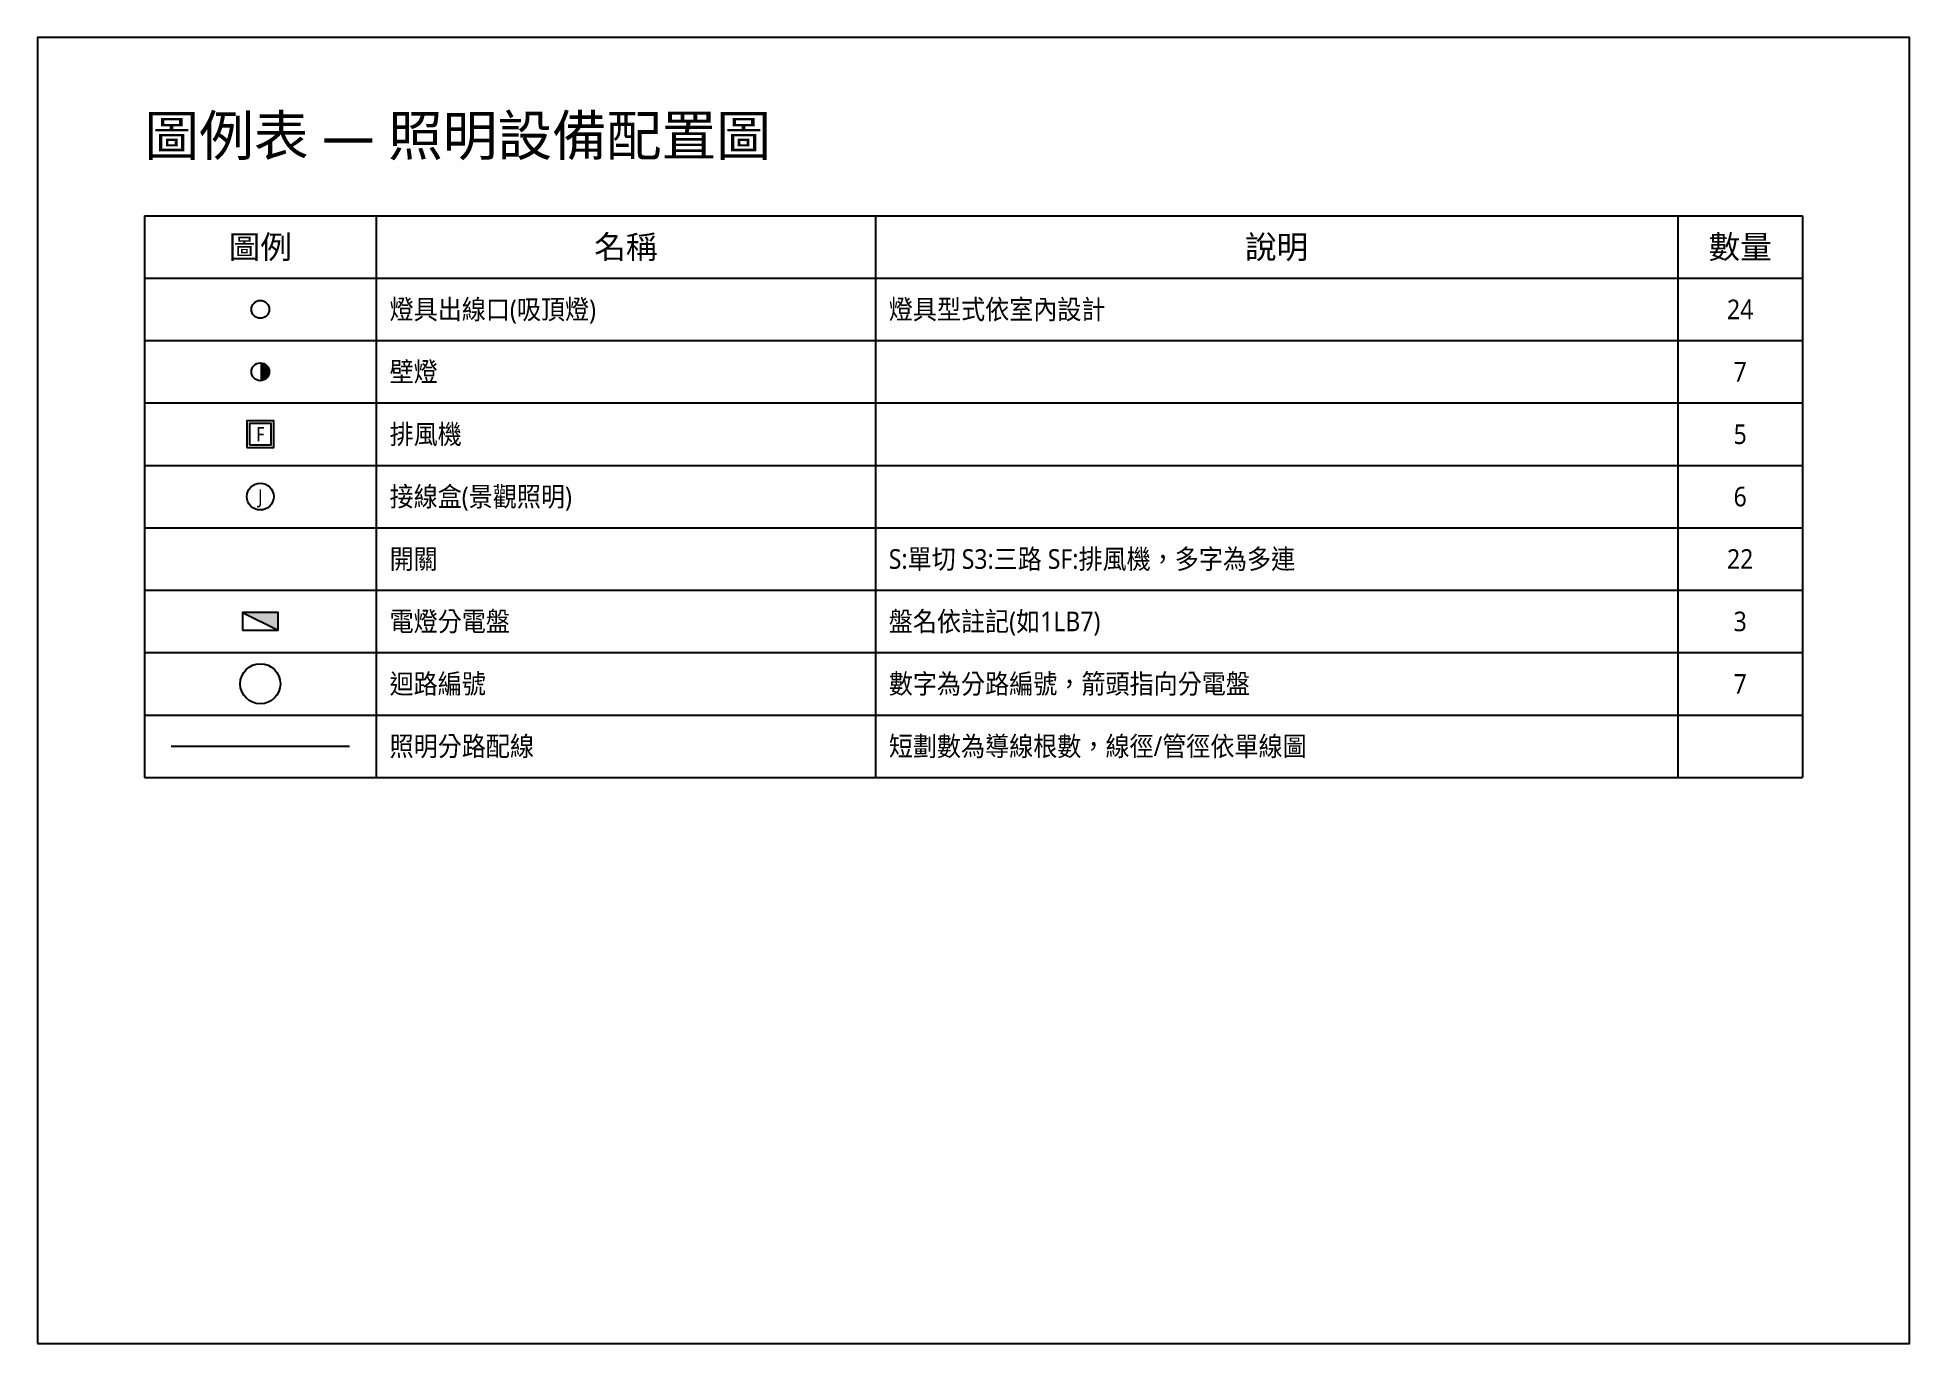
# Model space of a CAD drawing. Header units: inches. Extents: x 19 to 9919, y 324 to 1789.
# Drawn here: x 7819 to 9919, y 324 to 1789 of the extents above; entities that cross this region are included whole.
import ezdxf
from ezdxf.enums import TextEntityAlignment as Align

# ---------------------------------------------------------------- set-up
doc = ezdxf.new("R2010")
doc.units = ezdxf.units.IN
doc.header["$LTSCALE"] = 20
doc.header["$MEASUREMENT"] = 0
for name, color, linetype in [('A-圖例', 7, 'Continuous'), ('E-照明', 2, 'Continuous'), ('E-照明-配線', 4, 'Continuous'), ('E-盤箱', 1, 'Continuous'), ('E-迴路編號', 6, 'Continuous')]:
    doc.layers.add(name, color=color, linetype=linetype)
doc.styles.add('CHT', font='msjh.ttc')

msp = doc.modelspace()

# ---------------------------------------------------------------- texts
at = {"layer": 'A-圖例', "style": 'CHT'}
msp.add_text('圖例表 — 照明設備配置圖', height=45, dxfattribs=at).set_placement((7939, 1679), align=Align.MIDDLE_LEFT)
for s, p in [('圖例', (8069, 1554)), ('名稱', (8479, 1554)), ('說明', (9209, 1554)), ('數量', (9729, 1554))]:
    msp.add_text(s, height=26, dxfattribs=at).set_placement(p, align=Align.MIDDLE_CENTER)
at = {"layer": 'A-圖例', "style": 'CHT', "width": 0.9}
for s, p in [('燈具出線口(吸頂燈)', (8214, 1484)), ('燈具型式依室內設計', (8774, 1484)), ('壁燈', (8214, 1414)), ('排風機', (8214, 1344)), ('接線盒(景觀照明)', (8214, 1274)), ('S:單切 S3:三路 SF:排風機，多字為多連', (8774, 1204)), ('開關', (8214, 1204)), ('電燈分電盤', (8214, 1134)), ('盤名依註記(如1LB7)', (8774, 1134)), ('迴路編號', (8214, 1064)), ('數字為分路編號，箭頭指向分電盤', (8774, 1064)), ('照明分路配線', (8214, 994)), ('短劃數為導線根數，線徑/管徑依單線圖', (8774, 994))]:
    msp.add_text(s, height=22, dxfattribs=at).set_placement(p, align=Align.MIDDLE_LEFT)
for s, p in [('24', (9729, 1484)), ('7', (9729, 1414)), ('5', (9729, 1344)), ('6', (9729, 1274)), ('22', (9729, 1204)), ('3', (9729, 1134)), ('7', (9729, 1064))]:
    msp.add_text(s, height=22, dxfattribs=at).set_placement(p, align=Align.MIDDLE_CENTER)

# ---------------------------------------------------------------- blocks, each defined once
blk = doc.blocks.new('L_LIGHT')
blk.add_circle((0, 0), 10)
blk = doc.blocks.new('L_WALL')
h = blk.add_hatch(color=256)
h.dxf.hatch_style = 1
h.paths.add_polyline_path([(0, -10), (0, -10), (2.6, -9.7), (5, -8.7), (7.1, -7.1), (8.7, -5), (9.7, -2.6), (10, 0), (9.7, 2.6), (8.7, 5), (7.1, 7.1), (5, 8.7), (2.6, 9.7), (0, 10)])
blk.add_circle((0, 0), 10)
blk = doc.blocks.new('L_FAN')
for points in [[(-15, -15), (15, -15), (15, 15), (-15, 15)], [(-12, -12), (12, -12), (12, 12), (-12, 12)]]:
    blk.add_lwpolyline(points, close=True)
at = {"style": 'CHT', "width": 0.85}
blk.add_text('F', height=16, dxfattribs=at).set_placement((0, 0), align=Align.MIDDLE_CENTER)
blk = doc.blocks.new('L_LIGHT_J')
blk.add_circle((0, 0), 15)
at = {"style": 'CHT', "width": 0.85}
blk.add_text('J', height=16, dxfattribs=at).set_placement((0, 0), align=Align.MIDDLE_CENTER)
blk = doc.blocks.new('E_PANEL')
h = blk.add_hatch(color=256)
h.dxf.hatch_style = 1
h.paths.add_polyline_path([(-20, 10), (20, 10), (20, -10)])
blk.add_line((-20, 10), (20, -10))
blk.add_lwpolyline([(-20, -10), (20, -10), (20, 10), (-20, 10)], close=True)
blk = doc.blocks.new('E_CKT')
blk.add_circle((0, 0), 22.5)
at = {"style": 'CHT', "width": 0.85}
blk.add_attdef('NO', text='', height=22, dxfattribs=at).set_placement((0, 0), align=Align.MIDDLE_CENTER)

# ---------------------------------------------------------------- linework, layer by layer
at = {"layer": 'A-圖例'}
for p, q in [((7939, 1589), (9799, 1589)), ((7939, 1589), (7939, 959)), ((8199, 1589), (8199, 959)), ((8759, 1589), (8759, 959)), ((9659, 1589), (9659, 959)), ((9799, 1589), (9799, 959)), ((7939, 1519), (9799, 1519)), ((7939, 1449), (9799, 1449)), ((7939, 1379), (9799, 1379)), ((7939, 1309), (9799, 1309)), ((7939, 1239), (9799, 1239)), ((7939, 1169), (9799, 1169)), ((7939, 1099), (9799, 1099)), ((7939, 1029), (9799, 1029)), ((7939, 959), (9799, 959))]:
    msp.add_line(p, q, dxfattribs=at)
at = {"layer": 'Defpoints'}
msp.add_lwpolyline([(7819, 324), (9919, 324), (9919, 1789), (7819, 1789)], close=True, dxfattribs=at)
at = {"layer": 'E-照明-配線'}
msp.add_line((7969, 994), (8169, 994), dxfattribs=at)

# ---------------------------------------------------------------- block references
at = {"layer": 'E-照明'}
for name, p in [('L_LIGHT', (8069, 1484)), ('L_WALL', (8069, 1414)), ('L_FAN', (8069, 1344)), ('L_LIGHT_J', (8069, 1274))]:
    msp.add_blockref(name, p, dxfattribs=at)
at = {"layer": 'E-盤箱'}
msp.add_blockref('E_PANEL', (8069, 1134), dxfattribs=at)
at = {"layer": 'E-迴路編號'}
msp.add_blockref('E_CKT', (8069, 1064), dxfattribs=at)

msp.set_redraw_order([(e.dxf.handle, doc.entitydb.next_handle()) for e in msp.query("TEXT MTEXT ATTDEF DIMENSION ARC_DIMENSION")])  # texts and dimensions are drawn at this point

doc.saveas('drawing.dxf')
